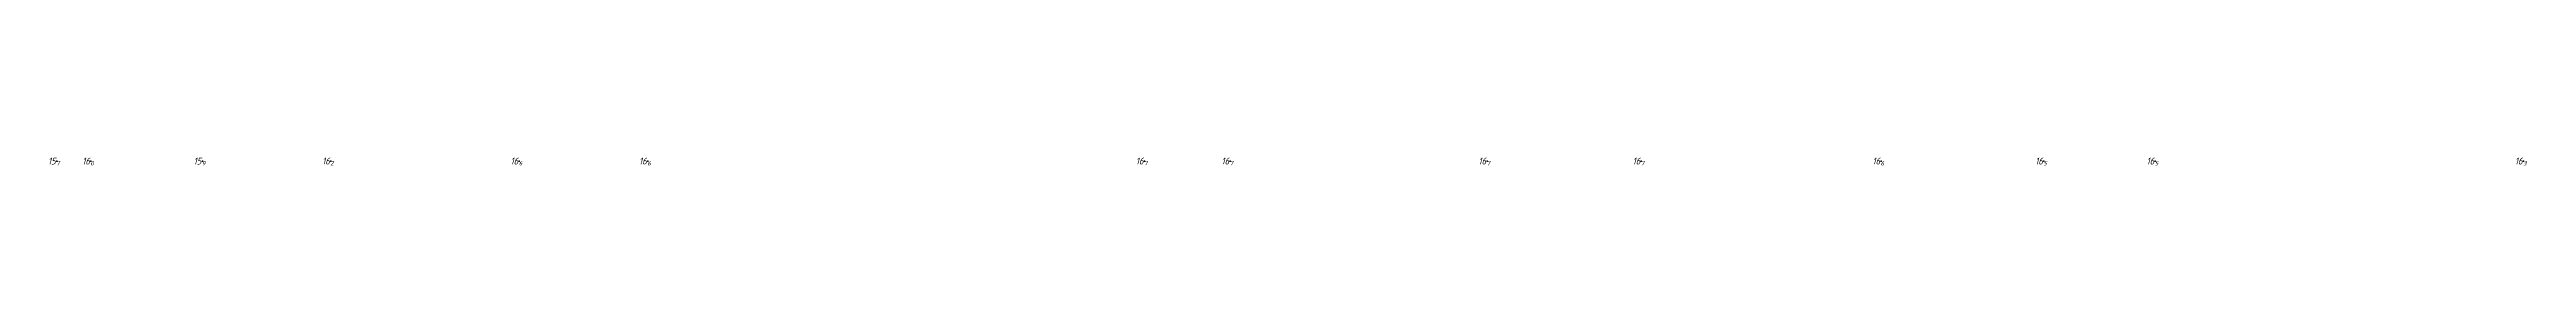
# Model space of a CAD drawing. Header units: metres. Extents: x 555406 to 556003, y 5031197 to 5031451.
# Drawn here: x 555423.2 to 555712.3, y 5031285.5 to 5031286.4 of the extents above; entities that cross this region are included whole.
import ezdxf
from ezdxf.enums import TextEntityAlignment as Align

# ---------------------------------------------------------------- set-up
doc = ezdxf.new("R2010")
doc.units = ezdxf.units.M
doc.layers.add('DEPTHS_TEXT', color=7, linetype='Continuous')
doc.layers.add('POINTS', color=8, linetype='Continuous')
doc.styles.add('ISO', font='iso')

msp = doc.modelspace()

# ---------------------------------------------------------------- texts
at = {"layer": 'DEPTHS_TEXT', "linetype": 'Continuous', "style": 'ISO', "oblique": 15}
for s, p in [('15', (555423.87, 5031286)), ('16', (555427.87, 5031286)), ('15', (555440.87, 5031286)), ('16', (555455.87, 5031286)), ('16', (555477.87, 5031286)), ('16', (555492.87, 5031286)), ('16', (555550.87, 5031286)), ('16', (555560.87, 5031286)), ('16', (555590.87, 5031286)), ('16', (555608.87, 5031286)), ('16', (555636.87, 5031286)), ('16', (555655.87, 5031286)), ('16', (555668.87, 5031286)), ('16', (555711.87, 5031286))]:
    msp.add_text(s, height=0.8, dxfattribs=at).set_placement(p, align=Align.MIDDLE_RIGHT)
for s, p in [('7', (555423.95, 5031286)), ('0', (555427.95, 5031286)), ('9', (555440.95, 5031286)), ('2', (555455.95, 5031286)), ('6', (555477.95, 5031286)), ('6', (555492.95, 5031286)), ('7', (555550.95, 5031286)), ('7', (555560.95, 5031286)), ('7', (555590.95, 5031286)), ('7', (555608.95, 5031286)), ('6', (555636.95, 5031286)), ('5', (555655.95, 5031286)), ('5', (555668.95, 5031286)), ('3', (555711.95, 5031286))]:
    msp.add_text(s, height=0.5, dxfattribs=at).set_placement(p, align=Align.TOP_LEFT)

# ---------------------------------------------------------------- linework, layer by layer
at = {"layer": 'POINTS', "linetype": 'Continuous'}
for p in [(555424, 5031286, 15.7), (555428, 5031286, 16), (555441, 5031286, 15.9), (555456, 5031286, 16.2), (555478, 5031286, 16.6), (555493, 5031286, 16.6), (555551, 5031286, 16.7), (555561, 5031286, 16.7), (555591, 5031286, 16.7), (555609, 5031286, 16.7), (555637, 5031286, 16.6), (555656, 5031286, 16.5), (555669, 5031286, 16.5), (555712, 5031286, 16.3)]:
    msp.add_point(p, dxfattribs=at)

msp.set_redraw_order([(e.dxf.handle, doc.entitydb.next_handle()) for e in msp.query("TEXT MTEXT ATTDEF DIMENSION ARC_DIMENSION")])  # texts and dimensions are drawn at this point

doc.saveas('drawing.dxf')
